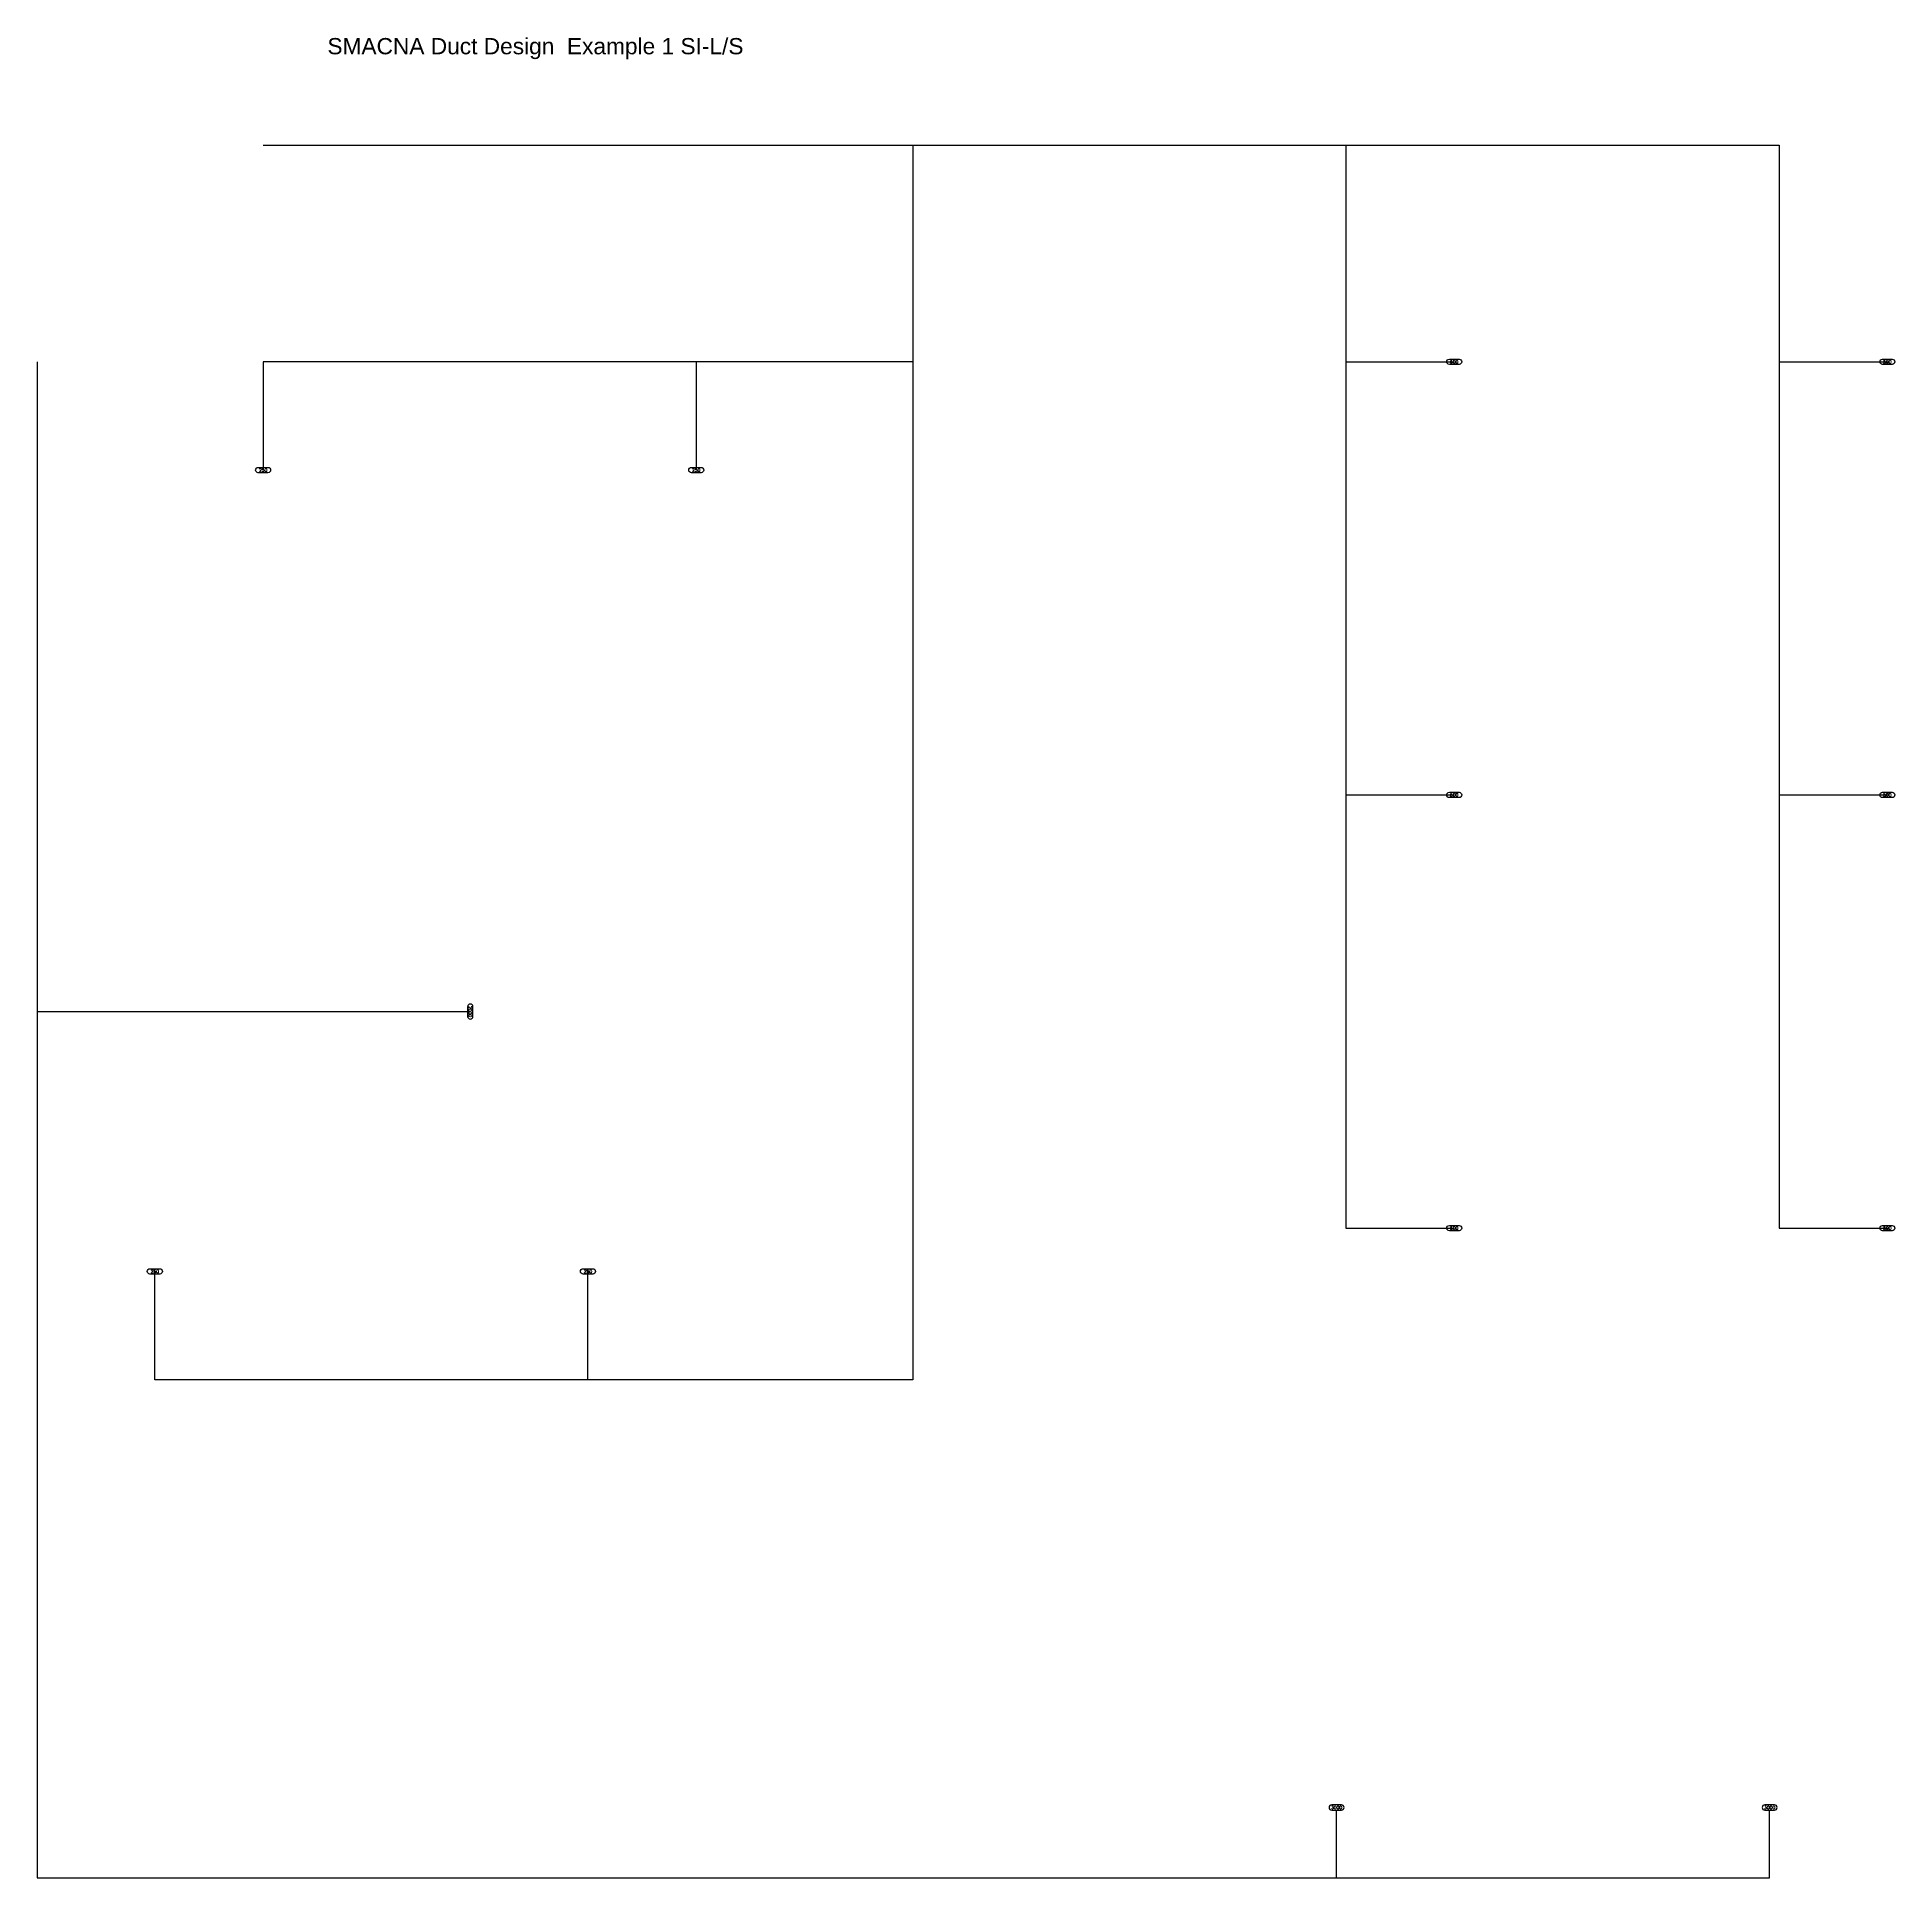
# Model space of a CAD drawing. Header units: inches. Extents: x 8137 to 8682, y -59634 to -59459.
# Drawn here: x 8427.07 to 8454.52, y -59590.02 to -59562.83 of the extents above; entities that cross this region are included whole.
import ezdxf
from ezdxf.enums import TextEntityAlignment as Align

# ---------------------------------------------------------------- set-up
doc = ezdxf.new("R2010")
doc.units = ezdxf.units.IN
doc.header["$MEASUREMENT"] = 0
doc.layers.add('DUCT', color=7, linetype='Continuous')
doc.layers.add('Flow Rate', color=3, linetype='Continuous')
doc.styles.add('RomanD', font='romand.shx')
doc.styles.get("Standard").update_dxf_attribs({"font": 'arial.ttf'})

# ---------------------------------------------------------------- blocks, each defined once
blk = doc.blocks.new('Diffuser')
at = {"layer": 'Flow Rate'}
blk.add_lwpolyline([(1.4973, -0.8156, 1), (1.4973, 0.8156), (-1.4973, 0.8156, 1), (-1.4973, -0.8156)], format="xyb", close=True, dxfattribs=at)
at = {"layer": 'Flow Rate', "color": 2, "style": 'RomanD'}
blk.add_attdef('Flow Rate', text='', height=1, dxfattribs=at).set_placement((0, 0), align=Align.MIDDLE_CENTER)

msp = doc.modelspace()

# ---------------------------------------------------------------- linework, layer by layer
at = {"layer": 'DUCT'}
for p, q in [((8430.407, -59564.425), (8440.007, -59564.425)), ((8440.007, -59564.425), (8446.407, -59564.425)), ((8440.007, -59564.425), (8440.007, -59567.625)), ((8446.407, -59564.425), (8452.807, -59564.425)), ((8446.407, -59564.425), (8446.407, -59567.625)), ((8452.807, -59564.425), (8452.807, -59567.625)), ((8427.068, -59567.625), (8427.068, -59577.225)), ((8436.807, -59567.625), (8430.407, -59567.625)), ((8430.407, -59567.625), (8430.407, -59569.225)), ((8440.007, -59567.625), (8436.807, -59567.625)), ((8436.807, -59567.625), (8436.807, -59569.225)), ((8440.007, -59567.625), (8440.007, -59582.665)), ((8446.407, -59567.625), (8448.007, -59567.625)), ((8446.407, -59567.625), (8446.407, -59574.025)), ((8452.807, -59567.625), (8454.407, -59567.625)), ((8452.807, -59567.625), (8452.807, -59574.025)), ((8446.407, -59574.025), (8448.007, -59574.025)), ((8446.407, -59574.025), (8446.407, -59580.425)), ((8452.807, -59574.025), (8454.407, -59574.025)), ((8452.807, -59574.025), (8452.807, -59580.425)), ((8427.068, -59577.225), (8433.468, -59577.225)), ((8427.068, -59577.225), (8427.068, -59590.025)), ((8446.407, -59580.425), (8448.007, -59580.425)), ((8452.807, -59580.425), (8454.407, -59580.425)), ((8428.807, -59582.665), (8428.807, -59581.065)), ((8435.207, -59582.665), (8435.207, -59581.065)), ((8435.207, -59582.665), (8428.807, -59582.665)), ((8440.007, -59582.665), (8435.207, -59582.665)), ((8446.268, -59590.025), (8446.268, -59589.025)), ((8452.668, -59590.025), (8452.668, -59589.025)), ((8427.068, -59590.025), (8446.268, -59590.025)), ((8446.268, -59590.025), (8452.668, -59590.025))]:
    msp.add_line(p, q, dxfattribs=at)

# ---------------------------------------------------------------- block references
at = {"layer": 'Flow Rate'}
ref = msp.add_blockref('Diffuser', (8448.007, -59567.625), dxfattribs=dict(at, xscale=-0.04800000000000001, yscale=0.04800000000000001, zscale=0.04800000000000001, rotation=180))
ref.add_attrib('Flow Rate', '500', dxfattribs={"color": 2, "height": 0.048, "style": 'RomanD'}).set_placement((8448.007, -59567.625), align=Align.MIDDLE_CENTER)
ref = msp.add_blockref('Diffuser', (8454.407, -59567.625), dxfattribs=dict(at, xscale=-0.04800000000000001, yscale=0.04800000000000001, zscale=0.04800000000000001, rotation=180))
ref.add_attrib('Flow Rate', '500', dxfattribs={"color": 2, "height": 0.048, "style": 'RomanD'}).set_placement((8454.407, -59567.625), align=Align.MIDDLE_CENTER)
ref = msp.add_blockref('Diffuser', (8430.407, -59569.225), dxfattribs=dict(at, xscale=-0.04800000000000001, yscale=0.04800000000000001, zscale=0.04800000000000001, rotation=180))
ref.add_attrib('Flow Rate', '250', dxfattribs={"color": 2, "height": 0.048, "style": 'RomanD'}).set_placement((8430.407, -59569.225), align=Align.MIDDLE_CENTER)
ref = msp.add_blockref('Diffuser', (8436.807, -59569.225), dxfattribs=dict(at, xscale=-0.04800000000000001, yscale=0.04800000000000001, zscale=0.04800000000000001, rotation=180))
ref.add_attrib('Flow Rate', '250', dxfattribs={"color": 2, "height": 0.048, "style": 'RomanD'}).set_placement((8436.807, -59569.225), align=Align.MIDDLE_CENTER)
ref = msp.add_blockref('Diffuser', (8448.007, -59574.025), dxfattribs=dict(at, xscale=-0.04800000000000001, yscale=0.04800000000000001, zscale=0.04800000000000001, rotation=180))
ref.add_attrib('Flow Rate', '500', dxfattribs={"color": 2, "height": 0.048, "style": 'RomanD'}).set_placement((8448.007, -59574.025), align=Align.MIDDLE_CENTER)
ref = msp.add_blockref('Diffuser', (8454.407, -59574.025), dxfattribs=dict(at, xscale=-0.04800000000000001, yscale=0.04800000000000001, zscale=0.04800000000000001, rotation=180))
ref.add_attrib('Flow Rate', '500', dxfattribs={"color": 2, "height": 0.048, "style": 'RomanD'}).set_placement((8454.407, -59574.025), align=Align.MIDDLE_CENTER)
at = {"layer": 'Flow Rate', "xscale": 0.04800000000000001, "yscale": 0.04800000000000001, "zscale": 0.04800000000000001, "rotation": 270}
msp.add_blockref('Diffuser', (8433.468, -59577.225), dxfattribs=at).add_auto_attribs({'Flow Rate': '2000'})
at = {"layer": 'Flow Rate'}
ref = msp.add_blockref('Diffuser', (8448.007, -59580.425), dxfattribs=dict(at, xscale=-0.04800000000000001, yscale=0.04800000000000001, zscale=0.04800000000000001, rotation=180))
ref.add_attrib('Flow Rate', '500', dxfattribs={"color": 2, "height": 0.048, "style": 'RomanD'}).set_placement((8448.007, -59580.425), align=Align.MIDDLE_CENTER)
ref = msp.add_blockref('Diffuser', (8454.407, -59580.425), dxfattribs=dict(at, xscale=-0.04800000000000001, yscale=0.04800000000000001, zscale=0.04800000000000001, rotation=180))
ref.add_attrib('Flow Rate', '500', dxfattribs={"color": 2, "height": 0.048, "style": 'RomanD'}).set_placement((8454.407, -59580.425), align=Align.MIDDLE_CENTER)
ref = msp.add_blockref('Diffuser', (8428.807, -59581.065), dxfattribs=dict(at, xscale=-0.04800000000000001, yscale=0.04800000000000001, zscale=0.04800000000000001, rotation=180))
ref.add_attrib('Flow Rate', '250', dxfattribs={"color": 2, "height": 0.048, "style": 'RomanD'}).set_placement((8428.807, -59581.065), align=Align.MIDDLE_CENTER)
ref = msp.add_blockref('Diffuser', (8435.207, -59581.065), dxfattribs=dict(at, xscale=-0.04800000000000001, yscale=0.04800000000000001, zscale=0.04800000000000001, rotation=180))
ref.add_attrib('Flow Rate', '250', dxfattribs={"color": 2, "height": 0.048, "style": 'RomanD'}).set_placement((8435.207, -59581.065), align=Align.MIDDLE_CENTER)
at = {"layer": 'Flow Rate', "xscale": 0.04800000000000001, "yscale": 0.04800000000000001, "zscale": 0.04800000000000001}
for p in [(8446.268, -59588.985), (8452.668, -59588.985)]:
    msp.add_blockref('Diffuser', p, dxfattribs=at).add_auto_attribs({'Flow Rate': '3000'})

# ---------------------------------------------------------------- texts
at = {"color": 4, "insert": (8431.357, -59562.842), "char_height": 0.24, "width": 8.14324, "attachment_point": 1}
msp.add_mtext('SMACNA Duct Design  Example 1 SI-L/S', dxfattribs=at)

doc.saveas('drawing.dxf')
